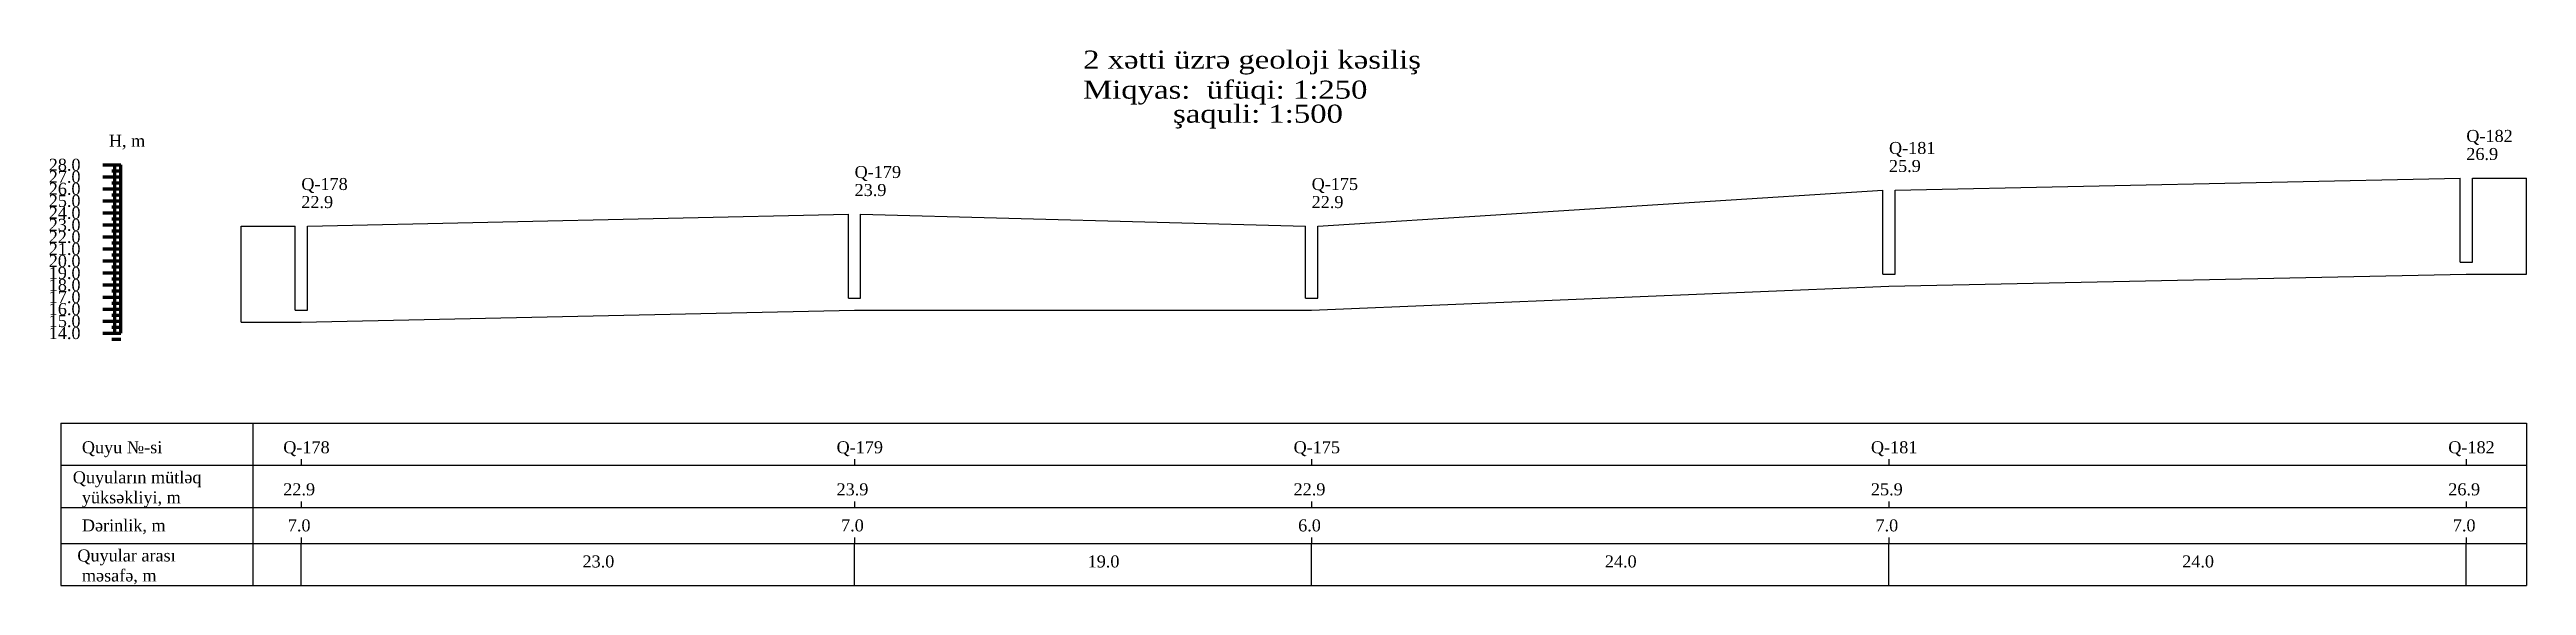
# Model space of a CAD drawing. Header units: metres. Extents: x -12 to 2972, y -44 to 382.
# Drawn here: x 322.1 to 734, y -44 to 45.2 of the extents above; entities that cross this region are included whole.
import ezdxf

# ---------------------------------------------------------------- set-up
doc = ezdxf.new("R2010")
doc.units = ezdxf.units.M
doc.styles.add('Times New Roman', font='Times New Roman')
doc.styles.add('Times New Roman_Bold', font='Times New Roman', dxfattribs={"width": 1.2})
doc.styles.add('TimesNewRoman_Bold', font='TimesNewRoman', dxfattribs={"width": 1.2})

msp = doc.modelspace()

# ---------------------------------------------------------------- texts
at = {"attachment_point": 1}
for s, insert, char_height, style in [('2 xətti üzrə geoloji kəsiliş', (494, 45), 3, 'Times New Roman_Bold'), ('Miqyas:  üfüqi: 1:250', (494, 40), 3, 'Times New Roman_Bold'), ('           şaquli: 1:500', (494, 36), 3, 'TimesNewRoman_Bold'), ('H, m', (332, 31), 2, 'Times New Roman'), ('Q-181', (628, 29.8), 2, 'Times New Roman'), ('Q-182', (724, 31.8), 2, 'Times New Roman'), ('28.0', (322, 27), 2, 'Times New Roman'), ('27.0', (322, 25), 2, 'Times New Roman'), ('Q-179', (456, 25.8), 2, 'Times New Roman'), ('25.9', (628, 26.8), 2, 'Times New Roman'), ('26.9', (724, 28.8), 2, 'Times New Roman'), ('26.0', (322, 23), 2, 'Times New Roman'), ('25.0', (322, 21), 2, 'Times New Roman'), ('Q-178', (364, 23.8), 2, 'Times New Roman'), ('22.9', (364, 20.8), 2, 'Times New Roman'), ('23.9', (456, 22.8), 2, 'Times New Roman'), ('Q-175', (532, 23.8), 2, 'Times New Roman'), ('22.9', (532, 20.8), 2, 'Times New Roman'), ('24.0', (322, 19), 2, 'Times New Roman'), ('23.0', (322, 17), 2, 'Times New Roman'), ('22.0', (322, 15), 2, 'Times New Roman'), ('21.0', (322, 13), 2, 'Times New Roman'), ('20.0', (322, 11), 2, 'Times New Roman'), ('19.0', (322, 9), 2, 'Times New Roman'), ('18.0', (322, 7), 2, 'Times New Roman'), ('17.0', (322, 5), 2, 'Times New Roman'), ('16.0', (322, 3), 2, 'Times New Roman'), ('15.0', (322, 1), 2, 'Times New Roman'), ('14.0', (322, -1), 2, 'Times New Roman'), ('  Quyu №-si', (326, -20), 2, 'Times New Roman'), ('Q-178', (361, -20), 2, 'Times New Roman'), ('Q-179', (453, -20), 2, 'Times New Roman'), ('Q-175', (529, -20), 2, 'Times New Roman'), ('Q-181', (625, -20), 2, 'Times New Roman'), ('Q-182', (721, -20), 2, 'Times New Roman'), ('Quyuların mütləq\\P  yüksəkliyi, m', (326, -25), 2, 'Times New Roman'), ('22.9', (361, -27), 2, 'Times New Roman'), ('23.9', (453, -27), 2, 'Times New Roman'), ('22.9', (529, -27), 2, 'Times New Roman'), ('25.9', (625, -27), 2, 'Times New Roman'), ('26.9', (721, -27), 2, 'Times New Roman'), ('  Dərinlik, m', (326, -33), 2, 'Times New Roman'), (' 7.0', (361, -33), 2, 'Times New Roman'), (' 7.0', (453, -33), 2, 'Times New Roman'), (' 6.0', (529, -33), 2, 'Times New Roman'), (' 7.0', (625, -33), 2, 'Times New Roman'), (' 7.0', (721, -33), 2, 'Times New Roman'), (' Quyular arası\\P  məsafə, m', (326, -38), 2, 'Times New Roman'), (' 23.0', (410, -39), 2, 'Times New Roman'), (' 19.0', (494, -39), 2, 'Times New Roman'), (' 24.0', (580, -39), 2, 'Times New Roman'), (' 24.0', (676, -39), 2, 'Times New Roman')]:
    msp.add_mtext(s, dxfattribs=dict(at, insert=insert, char_height=char_height, style=style))

# ---------------------------------------------------------------- linework, layer by layer
at = {"color": 7}
for p, q in [((533, 15.8), (627, 21.8)), ((629, 21.8), (723, 23.8)), ((365, 15.8), (455, 17.8)), ((457, 17.8), (531, 15.8)), ((532, 1.8), (628, 5.8)), ((628, 5.8), (724, 7.8)), ((364, -0.2), (456, 1.8)), ((456, 1.8), (532, 1.8))]:
    msp.add_line(p, q, dxfattribs=at)
at = {"color": 1}
for p, q in [((627, 7.8), (627, 21.8)), ((629, 7.8), (629, 21.8)), ((723, 9.8), (723, 23.8)), ((725, 9.8), (725, 23.8)), ((455, 3.8), (455, 17.8)), ((457, 3.8), (457, 17.8)), ((363, 1.8), (363, 15.8)), ((365, 1.8), (365, 15.8)), ((531, 3.8), (531, 15.8)), ((533, 3.8), (533, 15.8)), ((723, 9.8), (725, 9.8)), ((627, 7.8), (629, 7.8)), ((363, 1.8), (365, 1.8)), ((455, 3.8), (457, 3.8)), ((531, 3.8), (533, 3.8))]:
    msp.add_line(p, q, dxfattribs=at)
at = {"color": 7, "lineweight": 211}
for points in [[(331, 26), (334, 26)], [(332.5, 25), (334, 25)], [(333, -2), (333, 26)], [(334, -2), (334, 26)], [(331, 24), (334, 24)], [(331, 22), (334, 22)], [(332.5, 23), (334, 23)], [(332.5, 21), (334, 21)], [(331, 20), (334, 20)], [(331, 18), (334, 18)], [(332.5, 19), (334, 19)], [(332.5, 17), (334, 17)], [(331, 16), (334, 16)], [(331, 14), (334, 14)], [(332.5, 15), (334, 15)], [(332.5, 13), (334, 13)], [(331, 12), (334, 12)], [(331, 10), (334, 10)], [(332.5, 11), (334, 11)], [(332.5, 9), (334, 9)], [(331, 8), (334, 8)], [(331, 6), (334, 6)], [(332.5, 7), (334, 7)], [(332.5, 5), (334, 5)], [(331, 4), (334, 4)], [(331, 2), (334, 2)], [(331, 0), (334, 0)], [(332.5, 3), (334, 3)], [(332.5, 1), (334, 1)], [(331, -2), (334, -2)], [(332.5, -1), (334, -1)], [(332.5, -3), (334, -3)]]:
    msp.add_lwpolyline(points, dxfattribs=at)
at = {"layer": 'line_layer', "color": 7}
for p, q in [((725, 23.8), (734, 23.8)), ((734, 7.8), (734, 23.8)), ((354, 15.8), (363, 15.8)), ((354, -0.2), (354, 15.8)), ((724, 7.8), (734, 7.8)), ((354, -0.2), (364, -0.2)), ((324, -17), (734, -17)), ((324, -17), (324, -44)), ((356, -44), (356, -17)), ((734, -17), (734, -44)), ((324, -24), (734, -24)), ((364, -23), (364, -24)), ((456, -23), (456, -24)), ((532, -23), (532, -24)), ((628, -23), (628, -24)), ((724, -23), (724, -24)), ((324, -31), (734, -31)), ((364, -30), (364, -31)), ((456, -30), (456, -31)), ((532, -30), (532, -31)), ((628, -30), (628, -31)), ((724, -30), (724, -31)), ((324, -37), (734, -37)), ((364, -36), (364, -37)), ((364, -44), (364, -37)), ((456, -36), (456, -37)), ((456, -44), (456, -37)), ((532, -36), (532, -37)), ((532, -44), (532, -37)), ((628, -36), (628, -37)), ((628, -44), (628, -37)), ((724, -36), (724, -37)), ((724, -44), (724, -37)), ((324, -44), (734, -44))]:
    msp.add_line(p, q, dxfattribs=at)
at = {"layer": 'MyLayer', "color": 7, "lineweight": 211}
for p, q in [((331, 26), (334, 26)), ((332.5, 25), (334, 25)), ((333, -2), (333, 26)), ((334, -2), (334, 26)), ((331, 24), (334, 24)), ((331, 22), (334, 22)), ((332.5, 23), (334, 23)), ((332.5, 21), (334, 21)), ((331, 20), (334, 20)), ((331, 18), (334, 18)), ((332.5, 19), (334, 19)), ((332.5, 17), (334, 17)), ((331, 16), (334, 16)), ((331, 14), (334, 14)), ((332.5, 15), (334, 15)), ((332.5, 13), (334, 13)), ((331, 12), (334, 12)), ((331, 10), (334, 10)), ((332.5, 11), (334, 11)), ((332.5, 9), (334, 9)), ((331, 8), (334, 8)), ((331, 6), (334, 6)), ((332.5, 7), (334, 7)), ((332.5, 5), (334, 5)), ((331, 4), (334, 4)), ((331, 2), (334, 2)), ((331, 0), (334, 0)), ((332.5, 3), (334, 3)), ((332.5, 1), (334, 1)), ((331, -2), (334, -2)), ((332.5, -1), (334, -1)), ((332.5, -3), (334, -3))]:
    msp.add_line(p, q, dxfattribs=at)

msp.set_redraw_order([(e.dxf.handle, doc.entitydb.next_handle()) for e in msp.query("TEXT MTEXT ATTDEF DIMENSION ARC_DIMENSION")])  # texts and dimensions are drawn at this point

doc.saveas('drawing.dxf')
